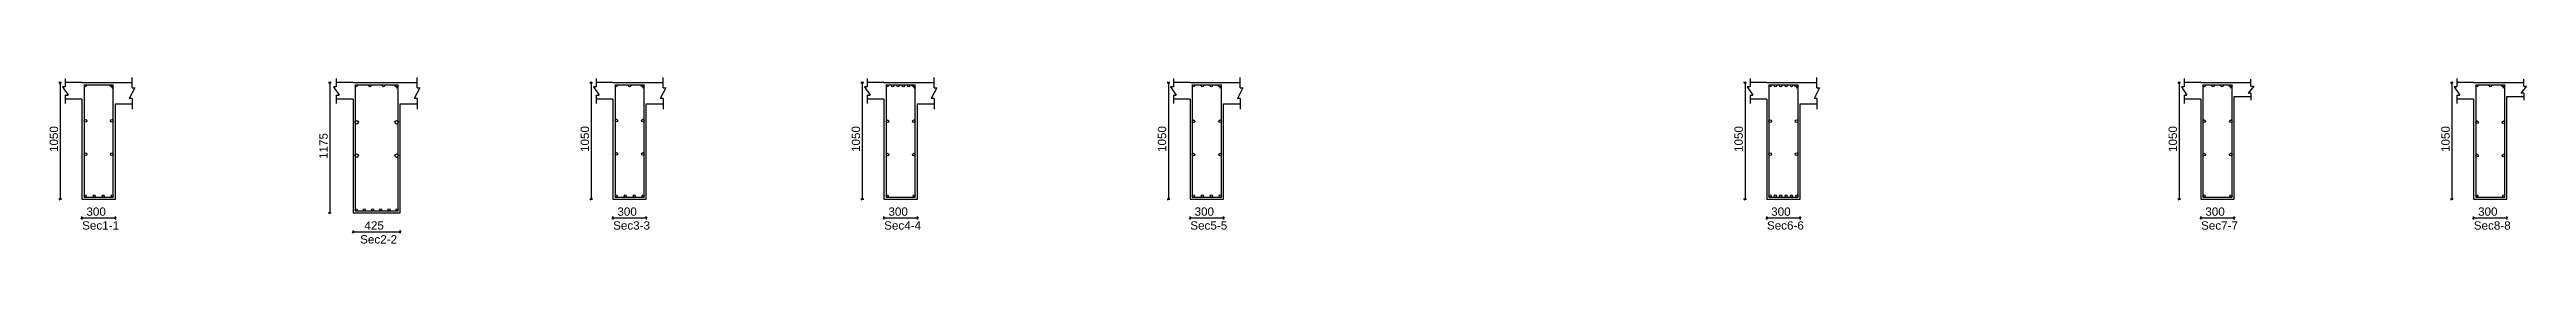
# Model space of a CAD drawing. Extents: x 0 to 98, y 3 to 248.
# Drawn here: x 3.04 to 25.3, y 121.29 to 122.79 of the extents above; entities that cross this region are included whole.
import ezdxf

# ---------------------------------------------------------------- set-up
doc = ezdxf.new("R2010")
doc.units = 0
for name, color, linetype in [('Beam_Cross_Label', 4, 'CONTINUOUS'), ('Beam_CrossSection', 2, 'CONTINUOUS'), ('dim_all', 7, 'CONTINUOUS'), ('main_botbars', 4, 'CONTINUOUS'), ('main_topbars', 4, 'CONTINUOUS'), ('Sidefacebar', 140, 'CONTINUOUS'), ('Stirrup_bar', 1, 'CONTINUOUS')]:
    doc.layers.add(name, color=color, linetype=linetype)
doc.styles.add('STRUDS_Arial', font='ARIAL.TTF', dxfattribs={"height": 0.04})

msp = doc.modelspace()

# ---------------------------------------------------------------- texts
at = {"layer": 'Beam_Cross_Label', "style": 'STRUDS_Arial'}
for s, p in [('Sec1-1', (3.3365, 121.418)), ('Sec3-3', (8.1065, 121.418)), ('Sec4-4', (10.5415, 121.418)), ('Sec5-5', (13.2915, 121.418)), ('Sec6-6', (18.4715, 121.418)), ('Sec7-7', (22.3715, 121.418)), ('Sec8-8', (24.8215, 121.418)), ('Sec2-2', (5.834, 121.293))]:
    msp.add_text(s, height=0.075, dxfattribs=at).set_placement(p)
at = {"layer": 'dim_all', "style": 'STRUDS_Arial'}
for s, p in [('1050', (3.12, 122.118)), ('1175', (5.5425, 122.055)), ('1050', (7.89, 122.118)), ('1050', (10.325, 122.118)), ('1050', (13.075, 122.118)), ('1050', (18.255, 122.118)), ('1050', (22.155, 122.118)), ('1050', (24.605, 122.118))]:
    msp.add_text(s, height=0.075, rotation=90, dxfattribs=at).set_placement(p)
for s, p in [('300', (3.375, 121.543)), ('425', (5.8725, 121.418)), ('300', (8.145, 121.543)), ('300', (10.58, 121.543)), ('300', (13.33, 121.543)), ('300', (18.51, 121.543)), ('300', (22.41, 121.543)), ('300', (24.86, 121.543))]:
    msp.add_text(s, height=0.075, dxfattribs=at).set_placement(p)

# ---------------------------------------------------------------- linework, layer by layer
at = {"layer": 'Beam_CrossSection'}
for p, q in [((3.185, 122.705), (3.16, 122.705)), ((3.16, 122.705), (3.21, 122.63)), ((3.185, 122.78), (3.185, 122.705)), ((3.335, 122.743), (3.185, 122.743)), ((3.185, 122.63), (3.185, 122.555)), ((3.185, 122.63), (3.21, 122.63)), ((3.335, 122.743), (3.635, 122.743)), ((3.335, 122.743), (3.335, 122.743)), ((3.635, 122.743), (3.635, 122.743)), ((3.635, 122.743), (3.785, 122.743)), ((3.81, 122.695), (3.76, 122.6)), ((3.785, 122.695), (3.785, 122.79)), ((3.785, 122.695), (3.81, 122.695)), ((5.62, 122.705), (5.595, 122.705)), ((5.595, 122.705), (5.645, 122.63)), ((5.62, 122.78), (5.62, 122.705)), ((5.77, 122.743), (5.62, 122.743)), ((5.62, 122.63), (5.62, 122.555)), ((5.62, 122.63), (5.645, 122.63)), ((5.77, 122.743), (6.195, 122.743)), ((5.77, 122.743), (5.77, 122.743)), ((6.195, 122.743), (6.195, 122.743)), ((6.195, 122.743), (6.345, 122.743)), ((6.37, 122.695), (6.32, 122.6)), ((6.345, 122.695), (6.345, 122.79)), ((6.345, 122.695), (6.37, 122.695)), ((7.955, 122.705), (7.93, 122.705)), ((7.93, 122.705), (7.98, 122.63)), ((7.955, 122.78), (7.955, 122.705)), ((8.105, 122.743), (7.955, 122.743)), ((7.955, 122.63), (7.955, 122.555)), ((7.955, 122.63), (7.98, 122.63)), ((8.105, 122.743), (8.405, 122.743)), ((8.105, 122.743), (8.105, 122.743)), ((8.405, 122.743), (8.405, 122.743)), ((8.405, 122.743), (8.555, 122.743)), ((8.58, 122.695), (8.53, 122.6)), ((8.555, 122.695), (8.555, 122.79)), ((8.555, 122.695), (8.58, 122.695)), ((10.39, 122.705), (10.365, 122.705)), ((10.365, 122.705), (10.415, 122.63)), ((10.39, 122.78), (10.39, 122.705)), ((10.54, 122.743), (10.39, 122.743)), ((10.39, 122.63), (10.39, 122.555)), ((10.39, 122.63), (10.415, 122.63)), ((10.54, 122.743), (10.84, 122.743)), ((10.54, 122.743), (10.54, 122.743)), ((10.84, 122.743), (10.84, 122.743)), ((10.84, 122.743), (10.99, 122.743)), ((11.015, 122.695), (10.965, 122.6)), ((10.99, 122.695), (10.99, 122.79)), ((10.99, 122.695), (11.015, 122.695)), ((13.14, 122.705), (13.115, 122.705)), ((13.115, 122.705), (13.165, 122.63)), ((13.14, 122.78), (13.14, 122.705)), ((13.29, 122.743), (13.14, 122.743)), ((13.14, 122.63), (13.14, 122.555)), ((13.14, 122.63), (13.165, 122.63)), ((13.29, 122.743), (13.59, 122.743)), ((13.29, 122.743), (13.29, 122.743)), ((13.59, 122.743), (13.59, 122.743)), ((13.59, 122.743), (13.74, 122.743)), ((13.765, 122.695), (13.715, 122.6)), ((13.74, 122.695), (13.74, 122.79)), ((13.74, 122.695), (13.765, 122.695)), ((18.32, 122.705), (18.295, 122.705)), ((18.295, 122.705), (18.345, 122.63)), ((18.32, 122.78), (18.32, 122.705)), ((18.47, 122.743), (18.32, 122.743)), ((18.32, 122.63), (18.32, 122.555)), ((18.32, 122.63), (18.345, 122.63)), ((18.47, 122.743), (18.77, 122.743)), ((18.47, 122.743), (18.47, 122.743)), ((18.77, 122.743), (18.77, 122.743)), ((18.77, 122.743), (18.92, 122.743)), ((18.945, 122.695), (18.895, 122.6)), ((18.92, 122.695), (18.92, 122.79)), ((18.92, 122.695), (18.945, 122.695)), ((22.22, 122.705), (22.195, 122.705)), ((22.195, 122.705), (22.245, 122.63)), ((22.22, 122.78), (22.22, 122.705)), ((22.37, 122.743), (22.22, 122.743)), ((22.22, 122.63), (22.22, 122.555)), ((22.22, 122.63), (22.245, 122.63)), ((22.37, 122.743), (22.67, 122.743)), ((22.37, 122.743), (22.37, 122.743)), ((22.67, 122.743), (22.67, 122.743)), ((22.67, 122.743), (22.82, 122.743)), ((22.67, 121.693), (22.67, 122.618)), ((22.67, 122.618), (22.82, 122.618)), ((22.845, 122.711), (22.795, 122.649)), ((22.82, 122.649), (22.795, 122.649)), ((22.82, 122.711), (22.82, 122.774)), ((22.82, 122.711), (22.845, 122.711)), ((22.82, 122.649), (22.82, 122.586)), ((24.67, 122.705), (24.645, 122.705)), ((24.645, 122.705), (24.695, 122.63)), ((24.67, 122.78), (24.67, 122.705)), ((24.82, 122.743), (24.67, 122.743)), ((24.67, 122.63), (24.67, 122.555)), ((24.67, 122.63), (24.695, 122.63)), ((24.82, 122.743), (25.12, 122.743)), ((24.82, 122.743), (24.82, 122.743)), ((25.12, 122.743), (25.12, 122.743)), ((25.12, 122.743), (25.27, 122.743)), ((25.12, 121.693), (25.12, 122.618)), ((25.12, 122.618), (25.27, 122.618)), ((25.295, 122.711), (25.245, 122.649)), ((25.27, 122.649), (25.245, 122.649)), ((25.27, 122.711), (25.27, 122.774)), ((25.27, 122.711), (25.295, 122.711)), ((25.27, 122.649), (25.27, 122.586)), ((3.335, 122.593), (3.185, 122.593)), ((3.335, 122.593), (3.335, 121.693)), ((3.635, 121.693), (3.635, 122.553)), ((3.635, 122.553), (3.785, 122.553)), ((3.785, 122.6), (3.76, 122.6)), ((3.785, 122.6), (3.785, 122.505)), ((5.77, 122.593), (5.62, 122.593)), ((5.77, 122.593), (5.77, 121.568)), ((6.195, 121.568), (6.195, 122.553)), ((6.195, 122.553), (6.345, 122.553)), ((6.345, 122.6), (6.32, 122.6)), ((6.345, 122.6), (6.345, 122.505)), ((8.105, 122.593), (7.955, 122.593)), ((8.105, 122.593), (8.105, 121.693)), ((8.405, 121.693), (8.405, 122.553)), ((8.405, 122.553), (8.555, 122.553)), ((8.555, 122.6), (8.53, 122.6)), ((8.555, 122.6), (8.555, 122.505)), ((10.54, 122.593), (10.39, 122.593)), ((10.54, 122.593), (10.54, 121.693)), ((10.84, 121.693), (10.84, 122.553)), ((10.84, 122.553), (10.99, 122.553)), ((10.99, 122.6), (10.965, 122.6)), ((10.99, 122.6), (10.99, 122.505)), ((13.29, 122.593), (13.14, 122.593)), ((13.29, 122.593), (13.29, 121.693)), ((13.59, 121.693), (13.59, 122.553)), ((13.59, 122.553), (13.74, 122.553)), ((13.74, 122.6), (13.715, 122.6)), ((13.74, 122.6), (13.74, 122.505)), ((18.47, 122.593), (18.32, 122.593)), ((18.47, 122.593), (18.47, 121.693)), ((18.77, 121.693), (18.77, 122.553)), ((18.77, 122.553), (18.92, 122.553)), ((18.92, 122.6), (18.895, 122.6)), ((18.92, 122.6), (18.92, 122.505)), ((22.37, 122.593), (22.22, 122.593)), ((22.37, 122.593), (22.37, 121.693)), ((24.82, 122.593), (24.67, 122.593)), ((24.82, 122.593), (24.82, 121.693)), ((3.335, 121.693), (3.635, 121.693)), ((5.77, 121.568), (6.195, 121.568)), ((8.105, 121.693), (8.405, 121.693)), ((10.54, 121.693), (10.84, 121.693)), ((13.29, 121.693), (13.59, 121.693)), ((18.47, 121.693), (18.77, 121.693)), ((22.37, 121.693), (22.67, 121.693)), ((24.82, 121.693), (25.12, 121.693))]:
    msp.add_line(p, q, dxfattribs=at)
at = {"layer": 'dim_all'}
for p, q in [((3.14, 122.743), (3.1275, 122.743)), ((3.14, 122.743), (3.1312, 122.734)), ((3.14, 122.743), (3.1488, 122.751)), ((3.14, 122.743), (3.1525, 122.743)), ((3.14, 122.743), (3.14, 121.693)), ((5.5625, 122.743), (5.55, 122.743)), ((5.5625, 122.743), (5.5537, 122.734)), ((5.5625, 122.743), (5.5713, 122.751)), ((5.5625, 122.743), (5.575, 122.743)), ((5.5625, 122.743), (5.5625, 121.568)), ((7.91, 122.743), (7.8975, 122.743)), ((7.91, 122.743), (7.9012, 122.734)), ((7.91, 122.743), (7.9188, 122.751)), ((7.91, 122.743), (7.9225, 122.743)), ((7.91, 122.743), (7.91, 121.693)), ((10.345, 122.743), (10.3325, 122.743)), ((10.345, 122.743), (10.3362, 122.734)), ((10.345, 122.743), (10.3538, 122.751)), ((10.345, 122.743), (10.3575, 122.743)), ((10.345, 122.743), (10.345, 121.693)), ((13.095, 122.743), (13.0825, 122.743)), ((13.095, 122.743), (13.0862, 122.734)), ((13.095, 122.743), (13.1038, 122.751)), ((13.095, 122.743), (13.1075, 122.743)), ((13.095, 122.743), (13.095, 121.693)), ((18.275, 122.743), (18.2625, 122.743)), ((18.275, 122.743), (18.2662, 122.734)), ((18.275, 122.743), (18.2838, 122.751)), ((18.275, 122.743), (18.2875, 122.743)), ((18.275, 122.743), (18.275, 121.693)), ((22.175, 122.743), (22.1625, 122.743)), ((22.175, 122.743), (22.1662, 122.734)), ((22.175, 122.743), (22.1838, 122.751)), ((22.175, 122.743), (22.1875, 122.743)), ((22.175, 122.743), (22.175, 121.693)), ((24.625, 122.743), (24.6125, 122.743)), ((24.625, 122.743), (24.6162, 122.734)), ((24.625, 122.743), (24.6338, 122.751)), ((24.625, 122.743), (24.6375, 122.743)), ((24.625, 122.743), (24.625, 121.693)), ((3.14, 121.693), (3.1275, 121.693)), ((3.14, 121.693), (3.1312, 121.684)), ((3.14, 121.693), (3.1488, 121.701)), ((3.14, 121.693), (3.1525, 121.693)), ((3.335, 121.523), (3.3262, 121.514)), ((3.335, 121.523), (3.335, 121.535)), ((3.335, 121.523), (3.3438, 121.531)), ((3.335, 121.523), (3.335, 121.51)), ((3.335, 121.523), (3.635, 121.523)), ((3.635, 121.523), (3.6262, 121.514)), ((3.635, 121.523), (3.635, 121.535)), ((3.635, 121.523), (3.6438, 121.531)), ((3.635, 121.523), (3.635, 121.51)), ((5.5625, 121.568), (5.55, 121.568)), ((5.5625, 121.568), (5.5537, 121.559)), ((5.5625, 121.568), (5.5713, 121.576)), ((5.5625, 121.568), (5.575, 121.568)), ((7.91, 121.693), (7.8975, 121.693)), ((7.91, 121.693), (7.9012, 121.684)), ((7.91, 121.693), (7.9188, 121.701)), ((7.91, 121.693), (7.9225, 121.693)), ((8.105, 121.523), (8.0962, 121.514)), ((8.105, 121.523), (8.105, 121.535)), ((8.105, 121.523), (8.1138, 121.531)), ((8.105, 121.523), (8.105, 121.51)), ((8.105, 121.523), (8.405, 121.523)), ((8.405, 121.523), (8.3962, 121.514)), ((8.405, 121.523), (8.405, 121.535)), ((8.405, 121.523), (8.4138, 121.531)), ((8.405, 121.523), (8.405, 121.51)), ((10.345, 121.693), (10.3325, 121.693)), ((10.345, 121.693), (10.3362, 121.684)), ((10.345, 121.693), (10.3538, 121.701)), ((10.345, 121.693), (10.3575, 121.693)), ((10.54, 121.523), (10.5312, 121.514)), ((10.54, 121.523), (10.54, 121.535)), ((10.54, 121.523), (10.5488, 121.531)), ((10.54, 121.523), (10.54, 121.51)), ((10.54, 121.523), (10.84, 121.523)), ((10.84, 121.523), (10.8312, 121.514)), ((10.84, 121.523), (10.84, 121.535)), ((10.84, 121.523), (10.8488, 121.531)), ((10.84, 121.523), (10.84, 121.51)), ((13.095, 121.693), (13.0825, 121.693)), ((13.095, 121.693), (13.0862, 121.684)), ((13.095, 121.693), (13.1038, 121.701)), ((13.095, 121.693), (13.1075, 121.693)), ((13.29, 121.523), (13.2812, 121.514)), ((13.29, 121.523), (13.29, 121.535)), ((13.29, 121.523), (13.2988, 121.531)), ((13.29, 121.523), (13.29, 121.51)), ((13.29, 121.523), (13.59, 121.523)), ((13.59, 121.523), (13.5812, 121.514)), ((13.59, 121.523), (13.59, 121.535)), ((13.59, 121.523), (13.5988, 121.531)), ((13.59, 121.523), (13.59, 121.51)), ((18.275, 121.693), (18.2625, 121.693)), ((18.275, 121.693), (18.2662, 121.684)), ((18.275, 121.693), (18.2838, 121.701)), ((18.275, 121.693), (18.2875, 121.693)), ((18.47, 121.523), (18.4612, 121.514)), ((18.47, 121.523), (18.47, 121.535)), ((18.47, 121.523), (18.4788, 121.531)), ((18.47, 121.523), (18.47, 121.51)), ((18.47, 121.523), (18.77, 121.523)), ((18.77, 121.523), (18.7612, 121.514)), ((18.77, 121.523), (18.77, 121.535)), ((18.77, 121.523), (18.7788, 121.531)), ((18.77, 121.523), (18.77, 121.51)), ((22.175, 121.693), (22.1625, 121.693)), ((22.175, 121.693), (22.1662, 121.684)), ((22.175, 121.693), (22.1838, 121.701)), ((22.175, 121.693), (22.1875, 121.693)), ((22.37, 121.523), (22.3612, 121.514)), ((22.37, 121.523), (22.37, 121.535)), ((22.37, 121.523), (22.3788, 121.531)), ((22.37, 121.523), (22.37, 121.51)), ((22.37, 121.523), (22.67, 121.523)), ((22.67, 121.523), (22.6612, 121.514)), ((22.67, 121.523), (22.67, 121.535)), ((22.67, 121.523), (22.6788, 121.531)), ((22.67, 121.523), (22.67, 121.51)), ((24.625, 121.693), (24.6125, 121.693)), ((24.625, 121.693), (24.6162, 121.684)), ((24.625, 121.693), (24.6338, 121.701)), ((24.625, 121.693), (24.6375, 121.693)), ((24.82, 121.523), (24.8112, 121.514)), ((24.82, 121.523), (24.82, 121.535)), ((24.82, 121.523), (24.8288, 121.531)), ((24.82, 121.523), (24.82, 121.51)), ((24.82, 121.523), (25.12, 121.523)), ((25.12, 121.523), (25.1112, 121.514)), ((25.12, 121.523), (25.12, 121.535)), ((25.12, 121.523), (25.1288, 121.531)), ((25.12, 121.523), (25.12, 121.51)), ((5.77, 121.398), (5.7612, 121.389)), ((5.77, 121.398), (5.77, 121.41)), ((5.77, 121.398), (5.7788, 121.406)), ((5.77, 121.398), (5.77, 121.385)), ((5.77, 121.398), (6.195, 121.398)), ((6.195, 121.398), (6.1862, 121.389)), ((6.195, 121.398), (6.195, 121.41)), ((6.195, 121.398), (6.2038, 121.406)), ((6.195, 121.398), (6.195, 121.385))]:
    msp.add_line(p, q, dxfattribs=at)
at = {"layer": 'main_botbars'}
for centre in [(3.3638, 121.721), (3.4446, 121.721), (3.5254, 121.721), (3.6063, 121.721), (8.1337, 121.721), (8.2146, 121.721), (8.2954, 121.721), (8.3763, 121.721), (10.5688, 121.721), (10.8113, 121.721), (13.3188, 121.721), (13.3996, 121.721), (13.4804, 121.721), (13.5613, 121.721), (18.4988, 121.721), (18.5473, 121.721), (18.5958, 121.721), (18.6443, 121.721), (18.6928, 121.721), (18.7413, 121.721), (22.3988, 121.721), (22.6413, 121.721), (24.8488, 121.721), (25.0913, 121.721), (5.7988, 121.596), (5.8723, 121.596), (5.9458, 121.596), (6.0193, 121.596), (6.0928, 121.596), (6.1663, 121.596)]:
    msp.add_circle(centre, 0.01, dxfattribs=at)
at = {"layer": 'main_topbars'}
for centre in [(3.3638, 122.714), (3.6063, 122.714), (5.7988, 122.714), (5.9213, 122.714), (6.0438, 122.714), (6.1663, 122.714), (8.1337, 122.714), (8.255, 122.714), (8.3763, 122.714), (10.5688, 122.714), (10.6173, 122.714), (10.6658, 122.714), (10.7143, 122.714), (10.7628, 122.714), (10.8113, 122.714), (13.3188, 122.714), (13.3996, 122.714), (13.4804, 122.714), (13.5613, 122.714), (18.4988, 122.714), (18.5473, 122.714), (18.5958, 122.714), (18.6443, 122.714), (18.6928, 122.714), (18.7413, 122.714), (22.3988, 122.714), (22.4796, 122.714), (22.5604, 122.714), (22.6413, 122.714), (24.8488, 122.714), (24.97, 122.714), (25.0913, 122.714)]:
    msp.add_circle(centre, 0.01, dxfattribs=at)
at = {"layer": 'Sidefacebar'}
for centre, radius in [((3.366, 122.398), 0.012), ((3.604, 122.398), 0.012), ((5.803, 122.385), 0.016), ((6.162, 122.385), 0.016), ((8.136, 122.4), 0.012), ((8.374, 122.4), 0.012), ((10.571, 122.394), 0.012), ((10.809, 122.394), 0.012), ((13.321, 122.394), 0.012), ((13.559, 122.394), 0.012), ((18.501, 122.396), 0.012), ((18.739, 122.396), 0.012), ((22.401, 122.394), 0.012), ((22.639, 122.394), 0.012), ((24.851, 122.385), 0.012), ((25.089, 122.385), 0.012), ((3.366, 122.098), 0.012), ((3.604, 122.098), 0.012), ((5.803, 122.085), 0.016), ((6.162, 122.085), 0.016), ((8.136, 122.1), 0.012), ((8.374, 122.1), 0.012), ((10.571, 122.094), 0.012), ((10.809, 122.094), 0.012), ((13.321, 122.094), 0.012), ((13.559, 122.094), 0.012), ((18.501, 122.099), 0.012), ((18.739, 122.099), 0.012), ((22.401, 122.094), 0.012), ((22.639, 122.094), 0.012), ((24.851, 122.085), 0.012), ((25.089, 122.085), 0.012)]:
    msp.add_circle(centre, radius, dxfattribs=at)
at = {"layer": 'Stirrup_bar'}
for p, q in [((3.3537, 122.724), (3.3537, 121.711)), ((3.3537, 122.724), (3.6162, 122.724)), ((3.5992, 122.721), (3.585, 122.707)), ((3.6133, 122.707), (3.5992, 122.693)), ((3.6162, 121.711), (3.6162, 122.724)), ((5.7888, 122.724), (5.7888, 121.586)), ((5.7888, 122.724), (6.1762, 122.724)), ((6.1592, 122.721), (6.145, 122.707)), ((6.1733, 122.707), (6.1592, 122.693)), ((6.1762, 121.586), (6.1762, 122.724)), ((8.1237, 122.724), (8.1237, 121.711)), ((8.1237, 122.724), (8.3863, 122.724)), ((8.3692, 122.721), (8.355, 122.707)), ((8.3833, 122.707), (8.3692, 122.693)), ((8.3863, 121.711), (8.3863, 122.724)), ((10.5588, 122.724), (10.5588, 121.711)), ((10.5588, 122.724), (10.8213, 122.724)), ((10.8042, 122.721), (10.79, 122.707)), ((10.8183, 122.707), (10.8042, 122.693)), ((10.8213, 121.711), (10.8213, 122.724)), ((13.3088, 122.724), (13.3088, 121.711)), ((13.3088, 122.724), (13.5713, 122.724)), ((13.5542, 122.721), (13.54, 122.707)), ((13.5683, 122.707), (13.5542, 122.693)), ((13.5713, 121.711), (13.5713, 122.724)), ((18.4888, 122.724), (18.4888, 121.711)), ((18.4888, 122.724), (18.7513, 122.724)), ((18.7342, 122.721), (18.72, 122.707)), ((18.7483, 122.707), (18.7342, 122.693)), ((18.7513, 121.711), (18.7513, 122.724)), ((22.3888, 122.724), (22.3888, 121.711)), ((22.3888, 122.724), (22.6513, 122.724)), ((22.6342, 122.721), (22.62, 122.707)), ((22.6483, 122.707), (22.6342, 122.693)), ((22.6513, 121.711), (22.6513, 122.724)), ((24.8388, 122.724), (24.8388, 121.711)), ((24.8388, 122.724), (25.1013, 122.724)), ((25.0842, 122.721), (25.07, 122.707)), ((25.0983, 122.707), (25.0842, 122.693)), ((25.1013, 121.711), (25.1013, 122.724)), ((3.3537, 121.711), (3.6162, 121.711)), ((5.7888, 121.586), (6.1762, 121.586)), ((8.1237, 121.711), (8.3863, 121.711)), ((10.5588, 121.711), (10.8213, 121.711)), ((13.3088, 121.711), (13.5713, 121.711)), ((18.4888, 121.711), (18.7513, 121.711)), ((22.3888, 121.711), (22.6513, 121.711)), ((24.8388, 121.711), (25.1013, 121.711))]:
    msp.add_line(p, q, dxfattribs=at)

msp.set_redraw_order([(e.dxf.handle, doc.entitydb.next_handle()) for e in msp.query("TEXT MTEXT ATTDEF DIMENSION ARC_DIMENSION")])  # texts and dimensions are drawn at this point

doc.saveas('drawing.dxf')
